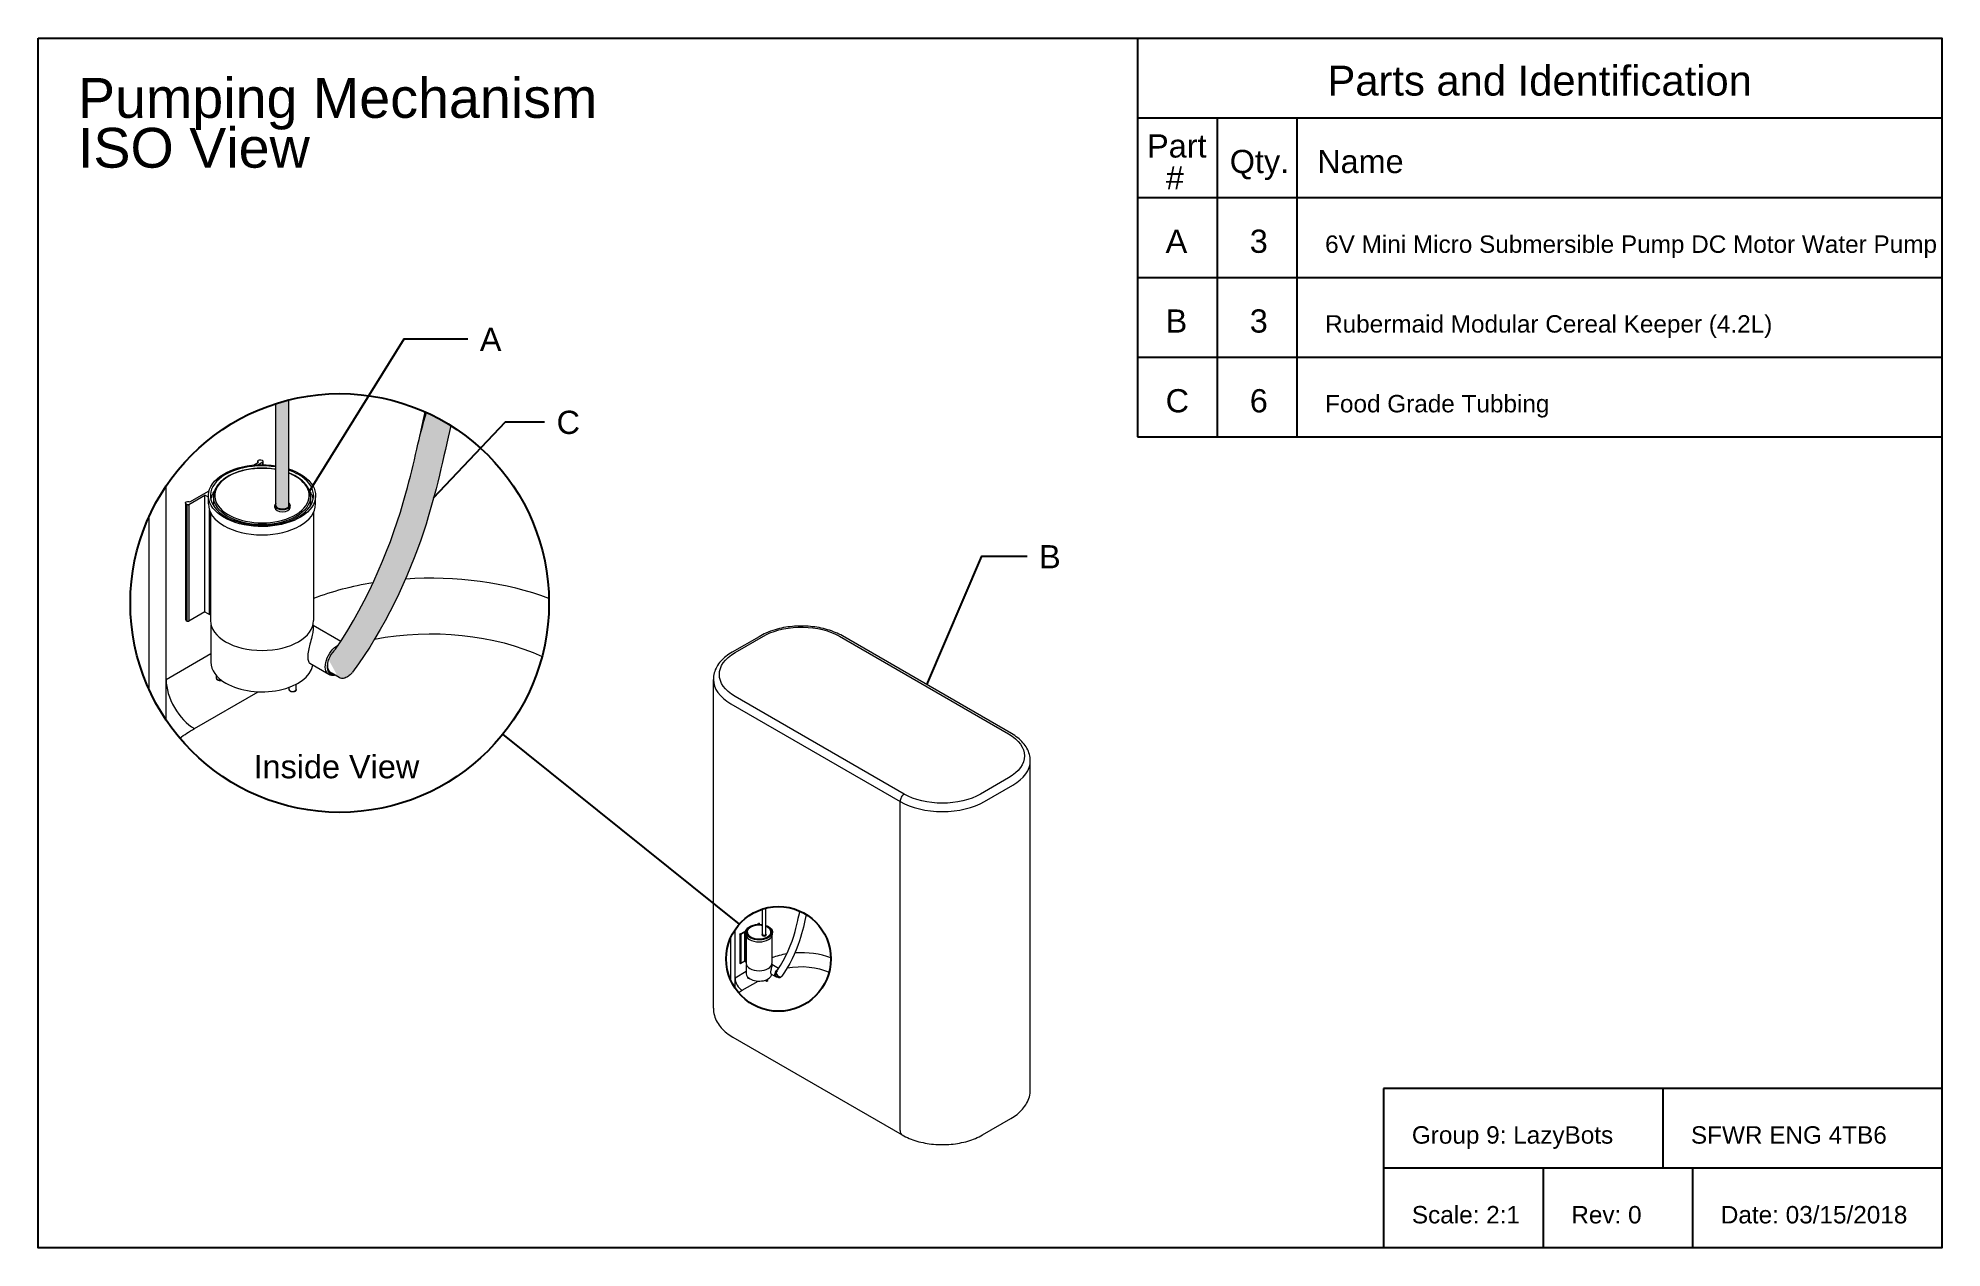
# Model space of a CAD drawing. Header units: inches. Extents: x 0 to 1256, y -61 to 0.
# Drawn here: x 1160.6 to 1256.1, y -60.7 to 0 of the extents above; entities that cross this region are included whole.
import ezdxf
from ezdxf.enums import TextEntityAlignment as Align

# ---------------------------------------------------------------- set-up
doc = ezdxf.new("R2010")
doc.units = ezdxf.units.IN
doc.header["$LTSCALE"] = 2
doc.header["$MEASUREMENT"] = 0
doc.styles.get("Standard").update_dxf_attribs({"font": 'arial.ttf'})

msp = doc.modelspace()

# ---------------------------------------------------------------- texts
for s, height, p in [('Pumping Mechanism', 1.9975839, (1162.55795, -4)), ('ISO View', 1.997584, (1162.55795, -6.5)), ('Part', 1.163935, (1216.19247, -5.99162)), ('Qty.', 1.163935, (1220.33864, -6.77084)), ('Name', 1.163935, (1224.72377, -6.77084)), ('#', 1.16393, (1217.13806, -7.59185)), ('A', 1.16393, (1217.12163, -10.77084)), ('3', 1.16393, (1221.34238, -10.77084)), ('6V Mini Micro Submersible Pump DC Motor Water Pump', 0.8729512, (1225.12163, -10.77084)), ('B', 1.16393, (1217.12163, -14.77084)), ('3', 1.16393, (1221.34238, -14.77084)), ('Rubermaid Modular Cereal Keeper (4.2L)', 0.8729512, (1225.12163, -14.77084)), ('A', 1.16393, (1182.7195, -15.69287)), ('C', 1.16393, (1217.12163, -18.77084)), ('6', 1.16393, (1221.34238, -18.77084)), ('Food Grade Tubbing', 0.8729512, (1225.12163, -18.77084)), ('C', 1.16393, (1186.568, -19.85281)), ('B', 1.16393, (1210.77583, -26.59325)), ('Inside View', 1.163935, (1171.36661, -37.12433)), ('Group 9: LazyBots', 0.8729512, (1229.47444, -55.44807)), ('SFWR ENG 4TB6', 0.8729512, (1243.47444, -55.44807)), ('Scale: 2:1', 0.872951, (1229.47444, -59.44807)), ('Rev: 0', 0.872951, (1237.47354, -59.44807)), ('Date: 03/15/2018', 0.8729512, (1244.97354, -59.44807))]:
    msp.add_text(s, height=height).set_placement(p)
msp.add_text('Parts and Identification', height=1.4981879).set_placement((1235.88513, -3.33288), align=Align.BOTTOM_CENTER)

# ---------------------------------------------------------------- hatches: boundary and pattern name
at = {"true_color": 0x939598}
h = msp.add_hatch(color=252, dxfattribs=at)
h.dxf.hatch_style = 1
edge = h.paths.add_edge_path()
edge.add_spline(control_points=[(1178.98819, -27.13382), (1179.34006, -26.32822), (1179.64524, -25.52266), (1180.53807, -22.79503), (1180.91174, -20.95668), (1181.26349, -19.43576)], knot_values=[11.51551426, 11.51551426, 11.51551426, 11.51551426, 11.94588859, 11.94588859, 13.00634123, 13.00634123, 13.00634123, 13.00634123], degree=3, periodic=0)
edge.add_arc((1175.68784, -28.33335), 10.50023, 57.9268431, 65.4912123)
edge.add_spline(control_points=[(1180.04369, -18.77921), (1179.86459, -19.33803), (1179.70942, -19.94849), (1179.55691, -20.61763)], knot_values=[1.80620521, 1.80620521, 1.80620521, 1.80620521, 2.233061, 2.233061, 2.233061, 2.233061], degree=3, periodic=0)
edge.add_spline(control_points=[(1179.55691, -20.61763), (1179.5569, -20.61765), (1179.5569, -20.61767), (1179.39716, -21.31848), (1179.22128, -22.0584), (1178.36023, -25.19522), (1177.29074, -27.86345), (1175.73745, -30.26209)], knot_values=[0.1356396, 0.1356396, 0.1356396, 0.1356396, 0.1356534, 0.1356534, 0.58011662, 0.58011662, 1.95398245, 1.95398245, 1.95398245, 1.95398245], degree=3, periodic=0)
edge.add_spline(control_points=[(1175.73745, -30.26209), (1175.69836, -30.32245), (1175.65896, -30.38265), (1175.61926, -30.44267)], knot_values=[0.10106346, 0.10106346, 0.10106346, 0.10106346, 0.1356396, 0.1356396, 0.1356396, 0.1356396], degree=3, periodic=0)
edge.add_spline(control_points=[(1175.61926, -30.44267), (1175.57478, -30.50989), (1175.52992, -30.5769), (1175.48467, -30.64366)], knot_values=[0.06233233, 0.06233233, 0.06233233, 0.06233233, 0.10106346, 0.10106346, 0.10106346, 0.10106346], degree=3, periodic=0)
edge.add_ellipse((1175.62476, -31.19818), major_axis=(-0.40151, -0.69544), ratio=0.57735027, start_angle=-120.7169707, end_angle=22.4071185)
edge.add_ellipse((1175.62476, -31.19818), major_axis=(-0.3712, -0.64294), ratio=0.63460516, start_angle=-63.6355583, end_angle=0)
edge.add_line((1175.25356, -31.84112), (1175.66176, -32.0768))
edge.add_spline(control_points=[(1175.66176, -32.0768), (1175.69769, -32.09754), (1175.73804, -32.11037), (1175.83602, -32.12128), (1175.8948, -32.11344), (1176.01308, -32.07418), (1176.0728, -32.04232), (1176.18634, -31.96027), (1176.24027, -31.91056), (1176.28998, -31.85408)], knot_values=[2.69084936, 2.69084936, 2.69084936, 2.69084936, 2.93847282, 2.93847282, 3.26677927, 3.26677927, 3.60144884, 3.60144884, 3.92699082, 3.92699082, 3.92699082, 3.92699082], degree=3, periodic=0)
edge.add_ellipse((1175.79333, -31.36049), major_axis=(0.52605, -0.46507), ratio=0.61571326, start_angle=-5.4198289, end_angle=3.3253752)
edge.add_spline(control_points=[(1176.3351, -31.806), (1176.72528, -31.27071), (1177.09141, -30.71625), (1177.4332, -30.14965)], knot_values=[13.54984826, 13.54984826, 13.54984826, 13.54984826, 13.86375131, 13.86375131, 13.86375131, 13.86375131], degree=3, periodic=0)
edge.add_spline(control_points=[(1177.4332, -30.14965), (1178.025, -29.16862), (1178.54382, -28.15119), (1178.98819, -27.13382)], knot_values=[13.00634123, 13.00634123, 13.00634123, 13.00634123, 13.54984826, 13.54984826, 13.54984826, 13.54984826], degree=3, periodic=0)
edge = h.paths.add_edge_path()
edge.add_arc((1175.68784, -28.33335), 10.50023, 104.0173176, 107.7422219)
edge.add_line((1172.48805, -18.33254), (1172.48805, -23.43419))
edge.add_ellipse((1172.81629, -23.43419), major_axis=(-0.32824, 0), ratio=0.57735027, start_angle=0, end_angle=1.5801042)
edge.add_ellipse((1172.81629, -23.43419), major_axis=(-0.32824, 0), ratio=0.57735027, start_angle=1.5801042, end_angle=16.0064311)
edge.add_ellipse((1172.81629, -23.43419), major_axis=(-0.32824, 0), ratio=0.57735027, start_angle=16.0064311, end_angle=45)
edge.add_ellipse((1172.81629, -23.43419), major_axis=(0.32824, 0), ratio=0.57735027, start_angle=-135, end_angle=-16.0064311)
edge.add_ellipse((1172.81629, -23.43419), major_axis=(0.32824, 0), ratio=0.57735027, start_angle=-16.0064311, end_angle=-1.5801042)
edge.add_ellipse((1172.81629, -23.43419), major_axis=(0.32824, 0), ratio=0.57735027, start_angle=-1.5801042, end_angle=0)
edge.add_line((1173.14453, -23.43419), (1173.14453, -18.14578))

# ---------------------------------------------------------------- linework, layer by layer
for p, q in [((1215.70605, -4), (1256.06421, -4)), ((1219.70605, -4), (1219.70605, -20)), ((1223.70605, -4), (1223.70605, -20)), ((1215.70605, -8), (1256.06421, -8)), ((1215.70605, -12), (1256.06421, -12)), ((1215.70605, -16), (1256.06421, -16)), ((1215.70605, -20), (1256.06421, -20)), ((1256.05886, -52.67723), (1228.05886, -52.67723)), ((1228.05886, -52.67723), (1228.05886, -60.67722)), ((1242.05886, -52.67723), (1242.05886, -56.67723)), ((1256.05886, -56.67723), (1228.05886, -56.67723)), ((1236.05795, -56.67723), (1236.05795, -60.67722)), ((1243.55795, -56.67723), (1243.55795, -60.67722))]:
    msp.add_line(p, q)
at = {"linetype": 'Continuous', "lineweight": 0, "extrusion": (4.19292e-16, 0.816497, 0.57735)}
for p, q in [((1173.14453, -23.43419), (1173.14453, -18.14578)), ((1172.48805, -23.43419), (1172.48805, -18.33254)), ((1171.3689, -21.41454), (1171.61067, -21.27496)), ((1171.57318, -21.2227), (1171.57318, -21.2966)), ((1171.5746, -21.40029), (1171.83694, -21.24883)), ((1171.79169, -21.17045), (1171.83694, -21.19657)), ((1171.83694, -21.39544), (1171.83694, -21.24883)), ((1171.85569, -21.39566), (1171.85569, -21.2227)), ((1166.9841, -34.207), (1166.9841, -22.4597)), ((1168.1713, -23.26068), (1169.13714, -22.70305)), ((1167.95279, -23.31293), (1167.95279, -29.16558)), ((1167.99028, -29.21784), (1167.99028, -23.36519)), ((1167.99028, -23.36519), (1168.03554, -23.39132)), ((1168.03554, -29.24396), (1168.03554, -23.39132)), ((1168.12605, -23.39132), (1168.92545, -22.92978)), ((1168.12605, -23.39132), (1168.12605, -29.24396)), ((1168.92545, -28.78243), (1168.92545, -22.92978)), ((1169.10369, -23.03269), (1168.92545, -22.92978)), ((1169.10369, -23.36519), (1169.10369, -22.94714)), ((1169.15531, -28.91514), (1169.15531, -23.66789)), ((1169.20609, -23.78946), (1169.20609, -29.21784)), ((1169.35969, -22.9994), (1169.35969, -23.29828)), ((1172.43229, -23.5387), (1172.43229, -23.44464)), ((1173.20029, -23.5387), (1173.20029, -23.44464)), ((1174.22369, -22.9994), (1174.22369, -23.29828)), ((1174.37729, -23.78946), (1174.37729, -29.21784)), ((1174.47969, -23.36519), (1174.47969, -22.94714)), ((1166.13557, -32.69328), (1166.13557, -23.97341)), ((1167.99028, -29.21784), (1168.03554, -29.24396)), ((1168.92545, -28.78243), (1168.12605, -29.24396)), ((1168.92545, -28.78243), (1169.15531, -28.91514)), ((1169.23169, -29.42738), (1169.23169, -31.30807)), ((1174.35169, -29.42738), (1174.35169, -29.66604)), ((1175.73745, -30.26209), (1174.35169, -29.46202)), ((1196.72527, -30.02175), (1195.37534, -30.80113)), ((1195.52534, -30.81599), (1197.06545, -29.93131)), ((1200.75793, -29.99949), (1209.24321, -34.89847)), ((1209.39321, -34.88361), (1200.90793, -29.98464)), ((1169.23169, -30.88386), (1166.9841, -32.1815)), ((1175.14599, -31.92292), (1174.19654, -31.37476)), ((1169.51371, -32.10305), (1169.51371, -31.98246)), ((1173.5073, -32.66542), (1173.5073, -32.40507)), ((1175.66176, -32.0768), (1175.25356, -31.84112)), ((1194.43453, -48.65644), (1194.43453, -32.16321)), ((1168.39831, -34.63099), (1171.60091, -32.78197)), ((1173.1489, -32.66542), (1173.1489, -32.56127)), ((1195.31321, -33.38795), (1203.79849, -38.28693)), ((1204.01062, -37.91951), (1195.52534, -33.02053)), ((1210.33402, -52.73892), (1210.33402, -36.24569)), ((1209.24321, -37.10301), (1207.829, -37.91951)), ((1208.04113, -38.28693), (1209.45534, -37.47044)), ((1203.79849, -54.37192), (1203.79849, -38.28693)), ((1196.90133, -44.95909), (1196.90133, -43.68368)), ((1197.06545, -44.95909), (1197.06545, -43.63699)), ((1195.52534, -47.6523), (1195.52534, -44.71547)), ((1195.81082, -44.94838), (1196.01068, -44.83299)), ((1195.82214, -44.91572), (1196.0636, -44.77631)), ((1196.01068, -46.29615), (1196.01068, -44.83299)), ((1196.05523, -44.85872), (1196.01068, -44.83299)), ((1196.05523, -44.94184), (1196.05523, -44.83733)), ((1196.11923, -44.8504), (1196.11923, -44.92512)), ((1196.62154, -44.45418), (1196.68198, -44.41929)), ((1196.67261, -44.40622), (1196.67261, -44.4247)), ((1196.67296, -44.45062), (1196.73855, -44.41275)), ((1196.72723, -44.39316), (1196.73855, -44.39969)), ((1196.73855, -44.44941), (1196.73855, -44.41275)), ((1196.74323, -44.44946), (1196.74323, -44.40622)), ((1197.33523, -44.8504), (1197.33523, -44.92512)), ((1197.39923, -44.94184), (1197.39923, -44.83733)), ((1195.31321, -47.27387), (1195.31321, -45.0939)), ((1195.76751, -44.92878), (1195.76751, -46.39194)), ((1195.77688, -46.40501), (1195.77688, -44.94184)), ((1195.77688, -44.94184), (1195.7882, -44.94838)), ((1195.7882, -46.41154), (1195.7882, -44.94838)), ((1195.81082, -44.94838), (1195.81082, -46.41154)), ((1196.06814, -46.32933), (1196.06814, -45.01752)), ((1196.08083, -45.04791), (1196.08083, -46.40501)), ((1196.88739, -44.98522), (1196.88739, -44.96171)), ((1197.07939, -44.98522), (1197.07939, -44.96171)), ((1197.37363, -45.04791), (1197.37363, -46.40501)), ((1195.77688, -46.40501), (1195.7882, -46.41154)), ((1196.01068, -46.29615), (1195.81082, -46.41154)), ((1196.01068, -46.29615), (1196.06814, -46.32933)), ((1196.08723, -46.45739), (1196.08723, -46.92756)), ((1197.36723, -46.45739), (1197.36723, -46.51706)), ((1197.70765, -46.66259), (1197.36723, -46.46605)), ((1196.08723, -46.82151), (1195.52534, -47.14592)), ((1195.87889, -47.75829), (1196.67954, -47.29604)), ((1196.15774, -47.12631), (1196.15774, -47.09616)), ((1197.06654, -47.2669), (1197.06654, -47.24086)), ((1197.15614, -47.2669), (1197.15614, -47.20181)), ((1197.56581, -47.08128), (1197.32845, -46.94424)), ((1197.69475, -47.11975), (1197.5927, -47.06083)), ((1195.41676, -50.11007), (1203.90204, -55.00905)), ((1203.79849, -54.78017), (1203.79849, -54.37192)), ((1207.93757, -55.00905), (1209.35179, -54.19256))]:
    msp.add_line(p, q, dxfattribs=at)
msp.add_lwpolyline([(1160.55795, 0), (1256.06421, 0), (1256.06421, -60.67722), (1160.55795, -60.67722)], close=True)
for points in [[(1215.70605, 0), (1215.70605, -20)], [(1174.17921, -22.72526), (1178.92116, -15.08689), (1182.12185, -15.08689)], [(1180.39869, -23.06603), (1184.01382, -19.24684), (1185.97035, -19.24684)], [(1205.15057, -32.43412), (1207.89784, -25.98728), (1210.17818, -25.98728)], [(1195.74256, -44.43621), (1183.87537, -34.90749)]]:
    msp.add_lwpolyline(points)
for centre, radius in [((1175.68784, -28.33335), 10.50023), ((1197.70127, -46.18388), 2.62506)]:
    msp.add_circle(centre, radius)
at = {"linetype": 'Continuous', "lineweight": 0, "extrusion": (-3.96782e-18, 2.22045e-16, -1)}
for centre, major_axis in [((1171.79169, -22.94714), (2.688, 0)), ((1196.72723, -44.83733), (0.672, 0))]:
    msp.add_ellipse(centre, major_axis=major_axis, ratio=0.57735027, start_param=-0.78539816, end_param=4.97444331, dxfattribs=at)
at = {"linetype": 'Continuous', "lineweight": 0}
for centre, major_axis, ratio, start_param, end_param in [((1171.79169, -22.94714), (-2.5856, 0), 0.57735027, -1.84348871, 3.92699082), ((1171.79169, -22.94714), (-2.368, 0), 0.57735027, -1.86928298, 3.92699082), ((1171.79169, -21.2227), (0.064, 0), 0.57735027, -0.78539816, 0.78539816), ((1171.79169, -22.94714), (-2.5856, 0), 0.57735027, -2.35619449, -2.12142272), ((1171.79169, -22.94714), (-2.368, 0), 0.57735027, -2.35619449, -2.17888637), ((1168.08079, -23.36519), (0.064, 0), 0.57735027, -2.35619449, -0.78539816), ((1171.79169, -23.36519), (-2.688, 0), 0.57735027, 0, 3.14159265), ((1171.79169, -23.29828), (-2.432, 0), 0.57735027, 0, 0.13590431), ((1172.81629, -23.43419), (-0.3712, 0), 0.57735027, -0.48589373, 3.62748639), ((1172.81629, -23.5387), (-0.384, 0), 0.57735027, 0, 3.14159265), ((1172.81629, -23.43419), (-0.32824, 0), 0.57735027, 0, 0.78539816), ((1172.81629, -23.44464), (-0.32824, 0), 0.57735027, -0.02757802, 0), ((1172.81629, -23.43419), (0.32824, 0), 0.57735027, -2.35619449, 0), ((1172.81629, -23.44464), (0.32824, 0), 0.57735027, 0, 0.02757802), ((1171.79169, -23.29828), (2.432, 0), 0.57735027, -0.13590431, 0), ((1180.27771, -33.3246), (-10.8, 0), 0.57735027, -1.29654162, -0.99281382), ((1180.27771, -33.3246), (-10.8, 0), 0.57735027, -2.14960411, -1.45111094), ((1168.08079, -29.16558), (-0.128, 0), 0.57735027, 0, 0.78539816), ((1171.79169, -29.21784), (-2.5856, 0), 0.57735027, 0, 3.14159265), ((1171.79169, -31.30807), (-2.56, 0), 0.57735027, 0, 0.78539816), ((1171.79169, -31.30807), (2.56, 0), 0.57735027, -2.35619449, -0.10082084), ((1175.62476, -31.19818), (-0.3712, -0.64294), 0.63460516, -1.11065001, 0), ((1175.62476, -31.19818), (-0.40151, -0.69544), 0.57735027, -2.1069086, 0.39107799), ((1168.39831, -32.998), (1, -1.73205), 0.57735027, -2.35619449, -0.78539816), ((1169.69291, -32.10305), (-0.1792, 0), 0.57735027, 0, 0.78539816), ((1169.69291, -32.10305), (0.1792, 0), 0.57735027, -2.35619449, -1.23791594), ((1175.79333, -31.36049), (0.52605, -0.46507), 0.61571326, -0.09459386, 0.05803875), ((1197.43453, -32.16321), (-3, 0), 0.57735027, 0, 0.78539816), ((1173.3281, -32.66542), (-0.1792, 0), 0.57735027, 0, 0.78539816), ((1173.3281, -32.66542), (0.1792, 0), 0.57735027, -2.35619449, 0), ((1207.33402, -36.24569), (3, 0), 0.57735027, -0.78539816, 0), ((1204.01062, -38.16446), (-0.15, -0.25981), 0.57735027, -2.35619449, -0.78539816), ((1205.91981, -37.06219), (3, 0), 0.57735027, -2.35619449, -0.78539816), ((1196.72723, -44.83733), (-0.6464, 0), 0.57735027, -1.84348871, 3.92699082), ((1196.72723, -44.83733), (-0.592, 0), 0.57735027, -1.86928298, 3.92699082), ((1196.72723, -44.40622), (0.016, 0), 0.57735027, -0.78539816, 0.78539816), ((1196.72723, -44.83733), (-0.6464, 0), 0.57735027, -2.35619449, -2.12142272), ((1196.72723, -44.83733), (-0.592, 0), 0.57735027, -2.35619449, -2.17888637), ((1195.79951, -44.94184), (0.016, 0), 0.57735027, -2.35619449, -0.78539816), ((1196.72723, -44.94184), (-0.672, 0), 0.57735027, 0, 3.14159265), ((1196.72723, -44.92512), (-0.608, 0), 0.57735027, 0, 0.13590431), ((1196.98339, -44.95909), (-0.0928, 0), 0.57735027, -0.48589373, 3.62748639), ((1196.98339, -44.98522), (-0.096, 0), 0.57735027, 0, 3.14159265), ((1196.98339, -44.95909), (-0.08206, 0), 0.57735027, 0, 0.78539816), ((1196.98339, -44.96171), (-0.08206, 0), 0.57735027, -0.02757802, 0), ((1196.98339, -44.95909), (0.08206, 0), 0.57735027, -2.35619449, 0), ((1196.98339, -44.96171), (0.08206, 0), 0.57735027, 0, 0.02757802), ((1196.72723, -44.92512), (0.608, 0), 0.57735027, -0.13590431, 0), ((1198.84874, -47.4317), (-2.7, 0), 0.57735027, -2.14960411, -1.45111094), ((1195.79951, -46.39194), (-0.032, 0), 0.57735027, 0, 0.78539816), ((1196.72723, -46.40501), (-0.6464, 0), 0.57735027, 0, 3.14159265), ((1198.84874, -47.4317), (-2.7, 0), 0.57735027, -1.29654162, -0.99281382), ((1197.6855, -46.90009), (-0.10038, -0.17386), 0.57735027, -1.94394159, 0.39107799), ((1195.87889, -47.35005), (0.25, -0.43301), 0.57735027, -2.35619449, -0.78539816), ((1196.72723, -46.92756), (-0.64, 0), 0.57735027, 0, 0.78539816), ((1196.20254, -47.12631), (-0.0448, 0), 0.57735027, 0, 0.78539816), ((1196.20254, -47.12631), (0.0448, 0), 0.57735027, -2.35619449, -1.23791594), ((1196.72723, -46.92756), (0.64, 0), 0.57735027, -2.35619449, -0.10082084), ((1197.11134, -47.2669), (-0.0448, 0), 0.57735027, 0, 0.78539816), ((1197.11134, -47.2669), (0.0448, 0), 0.57735027, -2.35619449, 0), ((1197.6855, -46.90009), (-0.0928, -0.16073), 0.57735027, -1.72998674, 0), ((1197.72765, -46.94067), (0.13151, -0.11627), 0.61571326, -2.33430495, -1.60349162), ((1197.72765, -46.94067), (0.13151, -0.11627), 0.61571326, -1.44635433, 0.05803875), ((1197.79864, -46.96541), (-0.0864, -0.14965), 0.57735027, -0.77034479, 0.78539816), ((1197.79864, -46.96541), (0.0864, 0.14965), 0.57735027, -2.35619449, -1.96425702), ((1204.15204, -54.57604), (-0.25, -0.43301), 0.57735027, -0.78539816, 0)]:
    msp.add_ellipse(centre, major_axis=major_axis, ratio=ratio, start_param=start_param, end_param=end_param, dxfattribs=at)
at = {"linetype": 'Continuous', "lineweight": 0, "extrusion": (1.07433e-16, 3.33067e-16, -1)}
for centre, major_axis in [((1171.70118, -21.2227), (-0.128, 0)), ((1196.70461, -44.40622), (-0.032, 0))]:
    msp.add_ellipse(centre, major_axis=major_axis, ratio=0.57735027, start_param=-0.78539816, end_param=0.26341076, dxfattribs=at)
at = {"linetype": 'Continuous', "lineweight": 0, "extrusion": (4.48366e-17, 2.77556e-16, -1)}
for centre, major_axis, start_param in [((1171.70118, -21.2227), (0.128, 0), -2.87818189), ((1196.70461, -44.40622), (0.032, 0), -1.83420709)]:
    msp.add_ellipse(centre, major_axis=major_axis, ratio=0.57735027, start_param=start_param, end_param=-0.78539816, dxfattribs=at)
at = {"linetype": 'Continuous', "lineweight": 0, "extrusion": (6.7571e-17, 3.37944e-32, -1)}
for centre, major_axis in [((1171.79169, -22.94714), (2.688, 0)), ((1196.72723, -44.83733), (0.672, 0))]:
    msp.add_ellipse(centre, major_axis=major_axis, ratio=0.57735027, start_param=-1.04339566, end_param=-0.78539816, dxfattribs=at)
at = {"linetype": 'Continuous', "lineweight": 0, "extrusion": (1.67437e-16, 5.55112e-17, -1)}
for centre, major_axis in [((1171.79169, -23.29828), (-2.5856, 0)), ((1196.72723, -44.92512), (-0.6464, 0))]:
    msp.add_ellipse(centre, major_axis=major_axis, ratio=0.57735027, start_param=0.11788464, end_param=0.39396891, dxfattribs=at)
at = {"linetype": 'Continuous', "lineweight": 0, "extrusion": (1.36449e-16, 5.55112e-17, -1)}
for centre, major_axis in [((1171.79169, -23.29828), (2.5856, 0)), ((1196.72723, -44.92512), (0.6464, 0))]:
    msp.add_ellipse(centre, major_axis=major_axis, ratio=0.57735027, start_param=-0.39396891, end_param=-0.11788464, dxfattribs=at)
at = {"linetype": 'Continuous', "lineweight": 0, "extrusion": (2.34104e-16, 1.66533e-16, -1)}
for centre, major_axis in [((1168.08079, -23.31293), (-0.128, 0)), ((1195.79951, -44.92878), (-0.032, 0))]:
    msp.add_ellipse(centre, major_axis=major_axis, ratio=0.57735027, start_param=-0.78539816, end_param=0.26341076, dxfattribs=at)
at = {"linetype": 'Continuous', "lineweight": 0, "extrusion": (5.19219e-17, 5.55112e-17, -1)}
for centre, major_axis, start_param in [((1168.08079, -23.31293), (0.128, 0), -2.87818189), ((1195.79951, -44.92878), (0.032, 0), -1.83420709)]:
    msp.add_ellipse(centre, major_axis=major_axis, ratio=0.57735027, start_param=start_param, end_param=-0.78539816, dxfattribs=at)
at = {"linetype": 'Continuous', "lineweight": 0, "extrusion": (9.28011e-17, 7.91324e-33, -1)}
for centre, major_axis in [((1171.79169, -22.9994), (2.432, 0)), ((1196.72723, -44.8504), (0.608, 0))]:
    msp.add_ellipse(centre, major_axis=major_axis, ratio=0.57735027, start_param=0, end_param=3.14159265, dxfattribs=at)
at = {"linetype": 'Continuous', "lineweight": 0, "extrusion": (1.76332e-16, 1.66533e-16, -1)}
for centre, major_axis in [((1172.81629, -23.44464), (0.384, 0)), ((1196.98339, -44.96171), (0.096, 0))]:
    msp.add_ellipse(centre, major_axis=major_axis, ratio=0.57735027, start_param=0, end_param=3.14159265, dxfattribs=at)
at = {"linetype": 'Continuous', "lineweight": 0, "extrusion": (2.23485e-16, 1.11022e-16, -1)}
for centre, major_axis in [((1172.81629, -23.43419), (0.34104, 0)), ((1196.98339, -44.95909), (0.08526, 0))]:
    msp.add_ellipse(centre, major_axis=major_axis, ratio=0.57735027, start_param=-0.27484467, end_param=3.41643732, dxfattribs=at)
at = {"linetype": 'Continuous', "lineweight": 0, "extrusion": (4.27998e-17, 4.44089e-16, -1)}
for centre, major_axis in [((1172.81629, -23.5387), (-0.32824, 0)), ((1196.98339, -44.98522), (-0.08206, 0))]:
    msp.add_ellipse(centre, major_axis=major_axis, ratio=0.57735027, start_param=0.25581384, end_param=0.27936492, dxfattribs=at)
at = {"linetype": 'Continuous', "lineweight": 0, "extrusion": (1.10516e-16, 2.22045e-16, -1)}
for centre, major_axis in [((1172.81629, -23.5387), (0.32824, 0)), ((1196.98339, -44.98522), (0.08206, 0))]:
    msp.add_ellipse(centre, major_axis=major_axis, ratio=0.57735027, start_param=-0.27936492, end_param=-0.25581384, dxfattribs=at)
at = {"linetype": 'Continuous', "lineweight": 0, "extrusion": (1.40178e-16, 2.22045e-16, -1)}
for centre, major_axis in [((1168.08079, -29.21784), (-0.064, 0)), ((1195.79951, -46.40501), (-0.016, 0))]:
    msp.add_ellipse(centre, major_axis=major_axis, ratio=0.57735027, start_param=-2.35619449, end_param=-0.78539816, dxfattribs=at)
at = {"linetype": 'Continuous', "lineweight": 0, "extrusion": (1.60709e-16, 5.55112e-16, -1)}
for centre, major_axis in [((1171.79169, -29.21784), (-2.688, 0)), ((1196.72723, -46.40501), (-0.672, 0))]:
    msp.add_ellipse(centre, major_axis=major_axis, ratio=0.57735027, start_param=0.19630545, end_param=0.27691009, dxfattribs=at)
at = {"linetype": 'Continuous', "lineweight": 0, "extrusion": (9.27752e-17, -5.57279e-32, -1)}
for centre, major_axis in [((1180.27771, -34.95759), (8.8, 0)), ((1198.84874, -47.83994), (2.2, 0))]:
    msp.add_ellipse(centre, major_axis=major_axis, ratio=0.57735027, start_param=-1.89994675, end_param=-0.88677166, dxfattribs=at)
at = {"linetype": 'Continuous', "lineweight": 0, "extrusion": (1.33833e-16, 1.11022e-16, -1)}
msp.add_ellipse((1198.84874, -31.10176), major_axis=(2.7, 0), ratio=0.57735027, start_param=-2.29225373, end_param=-0.78539816, dxfattribs=at)
at = {"linetype": 'Continuous', "lineweight": 0, "extrusion": (5.89627e-17, -2.77556e-17, -1)}
for centre, major_axis, end_param in [((1175.5795, -31.17205), (-0.43351, -0.75087), 2.42108348), ((1197.67419, -46.89356), (-0.10838, -0.18772), 2.32492688)]:
    msp.add_ellipse(centre, major_axis=major_axis, ratio=0.57735027, start_param=0, end_param=end_param, dxfattribs=at)
at = {"linetype": 'Continuous', "lineweight": 0, "extrusion": (1.21911e-16, 2.22045e-16, -1)}
msp.add_ellipse((1197.43453, -31.91826), major_axis=(-2.7, 0), ratio=0.57735027, start_param=-0.78539816, end_param=0.78539816, dxfattribs=at)
at = {"linetype": 'Continuous', "lineweight": 0, "extrusion": (7.08932e-17, 1.11022e-16, -1)}
for centre, major_axis in [((1174.62085, -38.22358), (8.8, 0)), ((1197.43453, -48.65644), (2.2, 0))]:
    msp.add_ellipse(centre, major_axis=major_axis, ratio=0.57735027, start_param=-2.48193891, end_param=-2.35619449, dxfattribs=at)
at = {"linetype": 'Continuous', "lineweight": 0, "extrusion": (1.0585e-16, 1.11022e-16, -1)}
msp.add_ellipse((1207.33402, -36.00074), major_axis=(2.7, 0), ratio=0.57735027, start_param=-0.78539816, end_param=0.78539816, dxfattribs=at)
at = {"linetype": 'Continuous', "lineweight": 0, "extrusion": (-1.6991e-17, 1.66533e-16, -1)}
msp.add_ellipse((1205.91981, -36.81724), major_axis=(-2.7, 0), ratio=0.57735027, start_param=-2.35619449, end_param=-0.78539816, dxfattribs=at)
at = {"linetype": 'Continuous', "lineweight": 0, "extrusion": (9.04368e-17, 8.22703e-17, -1)}
msp.add_ellipse((1197.78755, -46.95901), major_axis=(-0.0928, -0.16073), ratio=0.57735027, start_param=0, end_param=1.04194102, dxfattribs=at)
at = {"linetype": 'Continuous', "lineweight": 0}
for points, knots in [([(1175.48467, -30.64366), (1177.17541, -28.14905), (1178.32551, -25.32168), (1179.22128, -22.0584), (1179.39716, -21.31848), (1179.70652, -19.96121), (1179.84322, -19.33964), (1179.98435, -18.75238)], [0.06233233, 0.06233233, 0.06233233, 0.06233233, 1.50950543, 1.50950543, 1.95396866, 1.95396866, 2.37032966, 2.37032966, 2.37032966, 2.37032966]), ([(1181.26349, -19.43576), (1180.91174, -20.95668), (1180.53807, -22.79503), (1179.13175, -27.09139), (1177.93581, -29.60997), (1176.3351, -31.806)], [11.51551426, 11.51551426, 11.51551426, 11.51551426, 12.57596691, 12.57596691, 13.86375131, 13.86375131, 13.86375131, 13.86375131]), ([(1172.48805, -21.6277), (1172.24754, -21.58571), (1171.99596, -21.56569), (1171.48596, -21.57139), (1171.22767, -21.59866), (1170.73824, -21.69947), (1170.50721, -21.77303), (1170.09533, -21.96002), (1169.91462, -22.0735), (1169.62332, -22.33019), (1169.51238, -22.47341), (1169.38816, -22.74633), (1169.35969, -22.8728), (1169.35969, -22.9994)], [6.77495609, 6.77495609, 6.77495609, 6.77495609, 7.08796136, 7.08796136, 7.41126556, 7.41126556, 7.7349393, 7.7349393, 8.05935453, 8.05935453, 8.38240757, 8.38240757, 8.6393798, 8.6393798, 8.6393798, 8.6393798]), ([(1174.22369, -22.9994), (1174.22369, -22.84952), (1174.18366, -22.69995), (1174.02812, -22.41392), (1173.91043, -22.27791), (1173.60741, -22.03217), (1173.42016, -21.92323), (1173.18762, -21.82563), (1173.16619, -21.81694), (1173.14453, -21.80846)], [5.497787144, 5.497787144, 5.497787144, 5.497787144, 5.801997597, 5.801997597, 6.116465823, 6.116465823, 6.440016122, 6.440016122, 6.472454501, 6.472454501, 6.472454501, 6.472454501]), ([(1172.48805, -23.32618), (1172.46946, -23.34429), (1172.45501, -23.36416), (1172.43681, -23.40434), (1172.43229, -23.42447), (1172.43229, -23.44464)], [8.104244649, 8.104244649, 8.104244649, 8.104244649, 8.383590009, 8.383590009, 8.639379797, 8.639379797, 8.639379797, 8.639379797]), ([(1173.14453, -23.44464), (1173.14453, -23.46488), (1173.13844, -23.48522), (1173.11457, -23.52326), (1173.09755, -23.54096), (1173.05456, -23.57218), (1173.02894, -23.58578), (1172.97128, -23.60784), (1172.93925, -23.6163), (1172.87199, -23.6271), (1172.83674, -23.62943), (1172.76672, -23.62767), (1172.73194, -23.62357), (1172.66653, -23.6094), (1172.63591, -23.59935), (1172.58198, -23.5745), (1172.55868, -23.55972), (1172.52149, -23.52721), (1172.50768, -23.50949), (1172.49169, -23.47598), (1172.48805, -23.46029), (1172.48805, -23.44464)], [0.78539816, 0.78539816, 0.78539816, 0.78539816, 1.13299433, 1.13299433, 1.45717604, 1.45717604, 1.77093186, 1.77093186, 2.08481383, 2.08481383, 2.39979475, 2.39979475, 2.71511256, 2.71511256, 3.0298423, 3.0298423, 3.34341432, 3.34341432, 3.65821585, 3.65821585, 3.92699082, 3.92699082, 3.92699082, 3.92699082]), ([(1173.20029, -23.44464), (1173.20029, -23.42096), (1173.19404, -23.39734), (1173.17286, -23.35786), (1173.16016, -23.3414), (1173.14453, -23.32618)], [5.497787144, 5.497787144, 5.497787144, 5.497787144, 5.798120292, 5.798120292, 6.032922292, 6.032922292, 6.032922292, 6.032922292]), ([(1200.90793, -29.98464), (1200.68444, -29.8556), (1200.43128, -29.75001), (1199.88708, -29.58992), (1199.59606, -29.53552), (1199.00081, -29.48109), (1198.69667, -29.48109), (1198.10142, -29.53552), (1197.8104, -29.58992), (1197.37289, -29.71863), (1197.21444, -29.77673), (1197.06545, -29.8438), (1196.94614, -29.89751), (1196.8329, -29.95696), (1196.72527, -30.02175)], [1.57079633, 1.57079633, 1.57079633, 1.57079633, 1.88495559, 1.88495559, 2.19911486, 2.19911486, 2.51327412, 2.51327412, 2.82743339, 2.82743339, 3.0184174, 3.0184174, 3.0184174, 3.171341, 3.171341, 3.171341, 3.171341]), ([(1174.35169, -29.66604), (1174.3517, -29.69248), (1174.35003, -29.7212), (1174.33841, -29.82784), (1174.31837, -29.92358), (1174.26088, -30.14424), (1174.22399, -30.26954), (1174.1639, -30.49707), (1174.13676, -30.61007), (1174.0992, -30.82747), (1174.08911, -30.93201), (1174.08911, -31.107), (1174.0992, -31.18861), (1174.13676, -31.31159), (1174.1639, -31.35275), (1174.19279, -31.3725), (1174.19466, -31.37367), (1174.19654, -31.37476)], [0.842500704, 0.842500704, 0.842500704, 0.842500704, 0.905812186, 0.905812186, 1.059375601, 1.059375601, 1.212939017, 1.212939017, 1.338516718, 1.338516718, 1.46409442, 1.46409442, 1.589672122, 1.589672122, 1.715249824, 1.715249824, 1.723881368, 1.723881368, 1.723881368, 1.723881368]), ([(1195.37534, -30.80113), (1195.26359, -30.86565), (1195.15923, -30.93603), (1194.96785, -31.08811), (1194.88081, -31.16983), (1194.72695, -31.34417), (1194.66012, -31.43683), (1194.55034, -31.6319), (1194.50743, -31.73436), (1194.44948, -31.94562), (1194.43453, -32.05438), (1194.43453, -32.16321)], [3.141592654, 3.141592654, 3.141592654, 3.141592654, 3.298672286, 3.298672286, 3.455751919, 3.455751919, 3.612831552, 3.612831552, 3.769911184, 3.769911184, 3.926990817, 3.926990817, 3.926990817, 3.926990817]), ([(1169.77629, -32.21943), (1169.7729, -32.22067), (1169.76947, -32.22182), (1169.74768, -32.22853), (1169.72847, -32.23187), (1169.68989, -32.23425), (1169.67054, -32.23333), (1169.63274, -32.22723), (1169.61429, -32.22204), (1169.57965, -32.20673), (1169.56336, -32.19662), (1169.53762, -32.1716), (1169.52744, -32.15764), (1169.51633, -32.12924), (1169.51371, -32.11618), (1169.51371, -32.10305)], [1.79330453, 1.79330453, 1.79330453, 1.79330453, 1.86587255, 1.86587255, 2.25005732, 2.25005732, 2.62880168, 2.62880168, 3.00976546, 3.00976546, 3.39113461, 3.39113461, 3.70493949, 3.70493949, 3.92699082, 3.92699082, 3.92699082, 3.92699082]), ([(1175.44677, -31.95267), (1175.39091, -31.96738), (1175.33548, -31.97256), (1175.23386, -31.96154), (1175.18735, -31.94681), (1175.14599, -31.92292)], [3.407151365, 3.407151365, 3.407151365, 3.407151365, 3.677573739, 3.677573739, 3.926990817, 3.926990817, 3.926990817, 3.926990817]), ([(1176.28998, -31.85408), (1176.24027, -31.91056), (1176.18634, -31.96027), (1176.0728, -32.04232), (1176.01308, -32.07418), (1175.8948, -32.11344), (1175.83602, -32.12128), (1175.73804, -32.11037), (1175.69769, -32.09754), (1175.66176, -32.0768)], [2.69084936, 2.69084936, 2.69084936, 2.69084936, 3.01639134, 3.01639134, 3.35106091, 3.35106091, 3.67936736, 3.67936736, 3.92699082, 3.92699082, 3.92699082, 3.92699082]), ([(1173.5073, -32.66542), (1173.5073, -32.67778), (1173.50498, -32.69009), (1173.49637, -32.71352), (1173.48984, -32.72441), (1173.47277, -32.74552), (1173.46167, -32.755), (1173.43473, -32.77269), (1173.41834, -32.77997), (1173.38288, -32.7909), (1173.36366, -32.79424), (1173.32508, -32.79661), (1173.30573, -32.7957), (1173.26793, -32.7896), (1173.24948, -32.78441), (1173.21485, -32.76909), (1173.19855, -32.75899), (1173.17282, -32.73397), (1173.16263, -32.72), (1173.15152, -32.69161), (1173.1489, -32.67855), (1173.1489, -32.66542)], [0.78539816, 0.78539816, 0.78539816, 0.78539816, 0.99452333, 0.99452333, 1.22222911, 1.22222911, 1.50631935, 1.50631935, 1.86587255, 1.86587255, 2.25005732, 2.25005732, 2.62880168, 2.62880168, 3.00976546, 3.00976546, 3.39113461, 3.39113461, 3.70493949, 3.70493949, 3.92699082, 3.92699082, 3.92699082, 3.92699082]), ([(1210.33402, -36.24569), (1210.33402, -36.13686), (1210.31907, -36.0281), (1210.26111, -35.81684), (1210.21821, -35.71438), (1210.10843, -35.51932), (1210.0416, -35.42665), (1209.88774, -35.25231), (1209.8007, -35.1706), (1209.60932, -35.01851), (1209.50496, -34.94813), (1209.39321, -34.88361)], [0.785398163, 0.785398163, 0.785398163, 0.785398163, 0.942477796, 0.942477796, 1.099557429, 1.099557429, 1.256637061, 1.256637061, 1.413716694, 1.413716694, 1.570796327, 1.570796327, 1.570796327, 1.570796327]), ([(1197.64779, -46.75082), (1198.07317, -46.13781), (1198.36069, -45.43097), (1198.58463, -44.61515), (1198.6286, -44.43017), (1198.70594, -44.09085), (1198.74012, -43.93546), (1198.7754, -43.78864)], [0.06233233, 0.06233233, 0.06233233, 0.06233233, 1.50950543, 1.50950543, 1.95396866, 1.95396866, 2.37032966, 2.37032966, 2.37032966, 2.37032966]), ([(1196.90133, -44.50747), (1196.8412, -44.49697), (1196.7783, -44.49197), (1196.6508, -44.49339), (1196.58623, -44.50021), (1196.46387, -44.52541), (1196.40612, -44.5438), (1196.30315, -44.59055), (1196.25797, -44.61892), (1196.18514, -44.68309), (1196.15741, -44.7189), (1196.12635, -44.78713), (1196.11923, -44.81874), (1196.11923, -44.8504)], [6.77495609, 6.77495609, 6.77495609, 6.77495609, 7.08796136, 7.08796136, 7.41126556, 7.41126556, 7.7349393, 7.7349393, 8.05935453, 8.05935453, 8.38240757, 8.38240757, 8.6393798, 8.6393798, 8.6393798, 8.6393798]), ([(1197.33523, -44.8504), (1197.33523, -44.81293), (1197.32523, -44.77553), (1197.28634, -44.70403), (1197.25692, -44.67002), (1197.18117, -44.60859), (1197.13435, -44.58135), (1197.07622, -44.55695), (1197.07086, -44.55478), (1197.06545, -44.55266)], [5.497787144, 5.497787144, 5.497787144, 5.497787144, 5.801997597, 5.801997597, 6.116465823, 6.116465823, 6.440016122, 6.440016122, 6.472454501, 6.472454501, 6.472454501, 6.472454501]), ([(1199.09518, -43.95949), (1199.00725, -44.33972), (1198.91383, -44.7993), (1198.56225, -45.87339), (1198.26327, -46.50304), (1197.86309, -47.05205)], [11.51551426, 11.51551426, 11.51551426, 11.51551426, 12.57596691, 12.57596691, 13.86375131, 13.86375131, 13.86375131, 13.86375131]), ([(1196.90133, -44.93209), (1196.89668, -44.93662), (1196.89307, -44.94159), (1196.88852, -44.95163), (1196.88739, -44.95666), (1196.88739, -44.96171)], [8.104244649, 8.104244649, 8.104244649, 8.104244649, 8.383590009, 8.383590009, 8.639379797, 8.639379797, 8.639379797, 8.639379797]), ([(1197.06545, -44.96171), (1197.06545, -44.96677), (1197.06392, -44.97185), (1197.05796, -44.98136), (1197.0537, -44.98579), (1197.04295, -44.99359), (1197.03655, -44.99699), (1197.02213, -45.00251), (1197.01413, -45.00462), (1196.99731, -45.00732), (1196.9885, -45.0079), (1196.97099, -45.00746), (1196.9623, -45.00644), (1196.94595, -45.0029), (1196.93829, -45.00038), (1196.92481, -44.99417), (1196.91898, -44.99048), (1196.90969, -44.98235), (1196.90623, -44.97792), (1196.90224, -44.96954), (1196.90133, -44.96562), (1196.90133, -44.96171)], [0.78539816, 0.78539816, 0.78539816, 0.78539816, 1.13299433, 1.13299433, 1.45717604, 1.45717604, 1.77093186, 1.77093186, 2.08481383, 2.08481383, 2.39979475, 2.39979475, 2.71511256, 2.71511256, 3.0298423, 3.0298423, 3.34341432, 3.34341432, 3.65821585, 3.65821585, 3.92699082, 3.92699082, 3.92699082, 3.92699082]), ([(1197.07939, -44.96171), (1197.07939, -44.95579), (1197.07782, -44.94988), (1197.07253, -44.94001), (1197.06935, -44.9359), (1197.06545, -44.93209)], [5.497787144, 5.497787144, 5.497787144, 5.497787144, 5.798120292, 5.798120292, 6.032922292, 6.032922292, 6.032922292, 6.032922292]), ([(1197.36723, -46.51706), (1197.36724, -46.52367), (1197.36682, -46.53085), (1197.36392, -46.55751), (1197.35891, -46.58144), (1197.34453, -46.63661), (1197.33531, -46.66793), (1197.32029, -46.72481), (1197.3135, -46.75306), (1197.30411, -46.80741), (1197.30159, -46.83355), (1197.30159, -46.8773), (1197.30411, -46.8977), (1197.3135, -46.92844), (1197.32029, -46.93873), (1197.32751, -46.94367), (1197.32798, -46.94396), (1197.32845, -46.94424)], [0.842500704, 0.842500704, 0.842500704, 0.842500704, 0.905812186, 0.905812186, 1.059375601, 1.059375601, 1.212939017, 1.212939017, 1.338516718, 1.338516718, 1.46409442, 1.46409442, 1.589672122, 1.589672122, 1.715249824, 1.715249824, 1.723881368, 1.723881368, 1.723881368, 1.723881368]), ([(1196.22339, -47.1554), (1196.22254, -47.15571), (1196.22168, -47.156), (1196.21623, -47.15768), (1196.21143, -47.15851), (1196.20179, -47.15911), (1196.19695, -47.15888), (1196.1875, -47.15735), (1196.18289, -47.15606), (1196.17423, -47.15223), (1196.17015, -47.1497), (1196.16372, -47.14345), (1196.16117, -47.13996), (1196.1584, -47.13286), (1196.15774, -47.12959), (1196.15774, -47.12631)], [1.79330453, 1.79330453, 1.79330453, 1.79330453, 1.86587255, 1.86587255, 2.25005732, 2.25005732, 2.62880168, 2.62880168, 3.00976546, 3.00976546, 3.39113461, 3.39113461, 3.70493949, 3.70493949, 3.92699082, 3.92699082, 3.92699082, 3.92699082]), ([(1197.15614, -47.2669), (1197.15614, -47.26999), (1197.15556, -47.27307), (1197.15341, -47.27893), (1197.15177, -47.28165), (1197.14751, -47.28693), (1197.14473, -47.2893), (1197.138, -47.29372), (1197.1339, -47.29554), (1197.12503, -47.29827), (1197.12023, -47.29911), (1197.11058, -47.2997), (1197.10575, -47.29947), (1197.0963, -47.29794), (1197.09168, -47.29665), (1197.08302, -47.29282), (1197.07895, -47.29029), (1197.07252, -47.28404), (1197.06997, -47.28055), (1197.06719, -47.27345), (1197.06654, -47.27018), (1197.06654, -47.2669)], [0.78539816, 0.78539816, 0.78539816, 0.78539816, 0.99452333, 0.99452333, 1.22222911, 1.22222911, 1.50631935, 1.50631935, 1.86587255, 1.86587255, 2.25005732, 2.25005732, 2.62880168, 2.62880168, 3.00976546, 3.00976546, 3.39113461, 3.39113461, 3.70493949, 3.70493949, 3.92699082, 3.92699082, 3.92699082, 3.92699082]), ([(1197.64101, -47.08871), (1197.62704, -47.09239), (1197.61318, -47.09369), (1197.58778, -47.09093), (1197.57615, -47.08725), (1197.56581, -47.08128)], [3.407151365, 3.407151365, 3.407151365, 3.407151365, 3.677573739, 3.677573739, 3.926990817, 3.926990817, 3.926990817, 3.926990817]), ([(1197.85181, -47.06407), (1197.83938, -47.07819), (1197.8259, -47.09061), (1197.79751, -47.11113), (1197.78258, -47.11909), (1197.75301, -47.12891), (1197.73832, -47.13087), (1197.71382, -47.12814), (1197.70373, -47.12493), (1197.69475, -47.11975)], [2.69084936, 2.69084936, 2.69084936, 2.69084936, 3.01639134, 3.01639134, 3.35106091, 3.35106091, 3.67936736, 3.67936736, 3.92699082, 3.92699082, 3.92699082, 3.92699082]), ([(1194.43453, -48.65644), (1194.43453, -48.77736), (1194.45121, -48.89818), (1194.51503, -49.13085), (1194.56203, -49.24263), (1194.68027, -49.45275), (1194.75145, -49.55115), (1194.9128, -49.73398), (1195.00298, -49.81846), (1195.19885, -49.97411), (1195.30456, -50.0453), (1195.41676, -50.11007)], [3.926990817, 3.926990817, 3.926990817, 3.926990817, 4.08407045, 4.08407045, 4.241150082, 4.241150082, 4.398229715, 4.398229715, 4.555309348, 4.555309348, 4.71238898, 4.71238898, 4.71238898, 4.71238898]), ([(1209.35179, -54.19256), (1209.46398, -54.12778), (1209.5697, -54.0566), (1209.76557, -53.90095), (1209.85575, -53.81646), (1210.0171, -53.63364), (1210.08828, -53.53523), (1210.20652, -53.32512), (1210.25351, -53.21333), (1210.31734, -52.98066), (1210.33402, -52.85984), (1210.33402, -52.73892)], [6.283185307, 6.283185307, 6.283185307, 6.283185307, 6.44026494, 6.44026494, 6.597344573, 6.597344573, 6.754424205, 6.754424205, 6.911503838, 6.911503838, 7.068583471, 7.068583471, 7.068583471, 7.068583471]), ([(1203.90204, -55.00905), (1204.12643, -55.13861), (1204.37684, -55.24264), (1204.91061, -55.39966), (1205.19401, -55.4525), (1205.77237, -55.50539), (1206.06725, -55.50539), (1206.64561, -55.4525), (1206.92901, -55.39966), (1207.46278, -55.24264), (1207.71318, -55.13861), (1207.93757, -55.00905)], [4.71238898, 4.71238898, 4.71238898, 4.71238898, 5.02654825, 5.02654825, 5.34070751, 5.34070751, 5.65486678, 5.65486678, 5.96902604, 5.96902604, 6.28318531, 6.28318531, 6.28318531, 6.28318531])]:
    msp.add_open_spline(points, degree=3, knots=knots, dxfattribs=at)
msp.add_open_spline([(1179.55689, -20.61769), (1179.70941, -19.94853), (1179.86458, -19.33805), (1180.04369, -18.77921)], degree=3, dxfattribs=at)

msp.set_redraw_order([(e.dxf.handle, doc.entitydb.next_handle()) for e in msp.query("TEXT MTEXT ATTDEF DIMENSION ARC_DIMENSION")])  # texts and dimensions are drawn at this point

doc.saveas('drawing.dxf')
